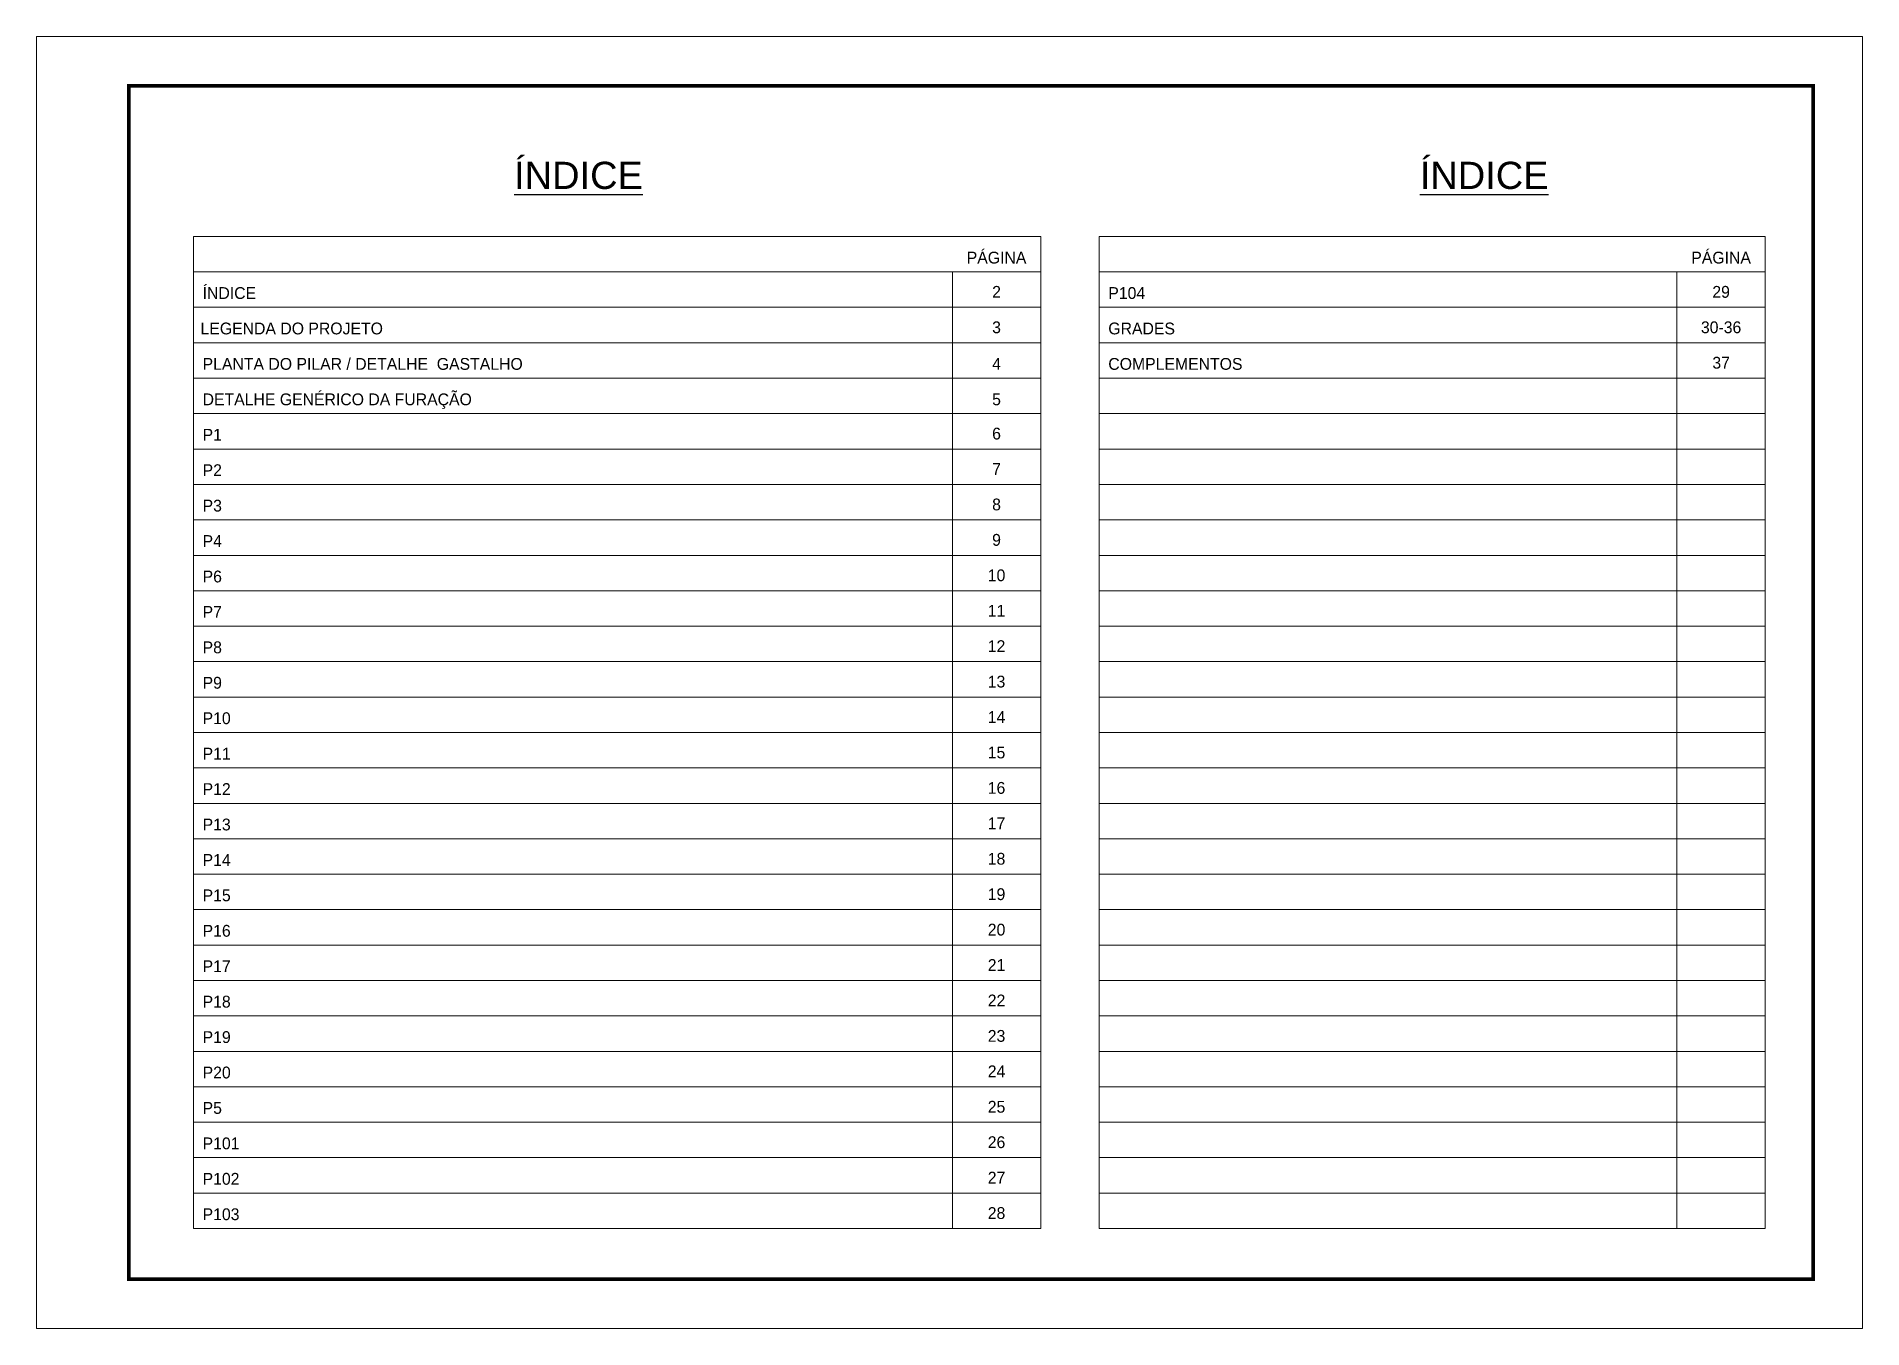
# Model space of a CAD drawing. Header units: millimetres. Extents: x 169816 to 178745, y 96537 to 113647.
# Drawn here: x 171415 to 172900, y 111469 to 112519 of the extents above; entities that cross this region are included whole.
import ezdxf
from ezdxf.enums import TextEntityAlignment as Align

# ---------------------------------------------------------------- set-up
doc = ezdxf.new("R2010")
doc.units = ezdxf.units.MM
doc.layers.add('CARIMBO', color=255, linetype='Continuous', lineweight=9)
doc.layers.add('Folhas', color=255, linetype='Continuous', lineweight=9)
doc.styles.add('ARIAL', font='arial.ttf')
doc.styles.add('Tecnologia', font='')
doc.styles.get('Tecnologia').set_extended_font_data('Forgotten Futurist')

msp = doc.modelspace()

# ---------------------------------------------------------------- texts
at = {"color": 0, "linetype": 'Continuous', "ltscale": 5, "style": 'ARIAL'}
for p in [(171855.29, 112394.65), (172591.85, 112394.65)]:
    msp.add_text('%%UÍNDICE', height=22.118, dxfattribs=at).set_placement(p, align=Align.CENTER)
at = {"layer": 'CARIMBO', "style": 'Tecnologia'}
for s, height, p in [('PÁGINA', 9.599, (172195.28, 112334.05)), ('PÁGINA', 9.599, (172784.55, 112334.05)), ('2', 9.6, (172195.28, 112306.22)), ('29', 9.599, (172784.55, 112306.22)), ('3', 9.6, (172195.28, 112277.42)), ('30-36', 9.599, (172784.55, 112277.42)), ('4', 9.6, (172195.28, 112247.66)), ('37', 9.599, (172784.55, 112248.63)), ('5', 9.6, (172195.28, 112218.86)), ('6', 9.6, (172195.28, 112191.03)), ('7', 9.6, (172195.28, 112162.24)), ('8', 9.6, (172195.28, 112133.44)), ('9', 9.6, (172195.28, 112104.65)), ('10', 9.599, (172195.28, 112075.85)), ('11', 9.599, (172195.28, 112047.05)), ('12', 9.599, (172195.28, 112018.26)), ('13', 9.599, (172195.28, 111989.46)), ('14', 9.599, (172195.28, 111960.66)), ('15', 9.599, (172195.28, 111931.87)), ('16', 9.599, (172195.28, 111903.07)), ('17', 9.599, (172195.28, 111874.28)), ('18', 9.599, (172195.28, 111845.48)), ('19', 9.599, (172195.28, 111816.68)), ('20', 9.599, (172195.28, 111787.89)), ('21', 9.599, (172195.28, 111759.09)), ('22', 9.599, (172195.28, 111730.29)), ('23', 9.599, (172195.28, 111701.5)), ('24', 9.599, (172195.28, 111672.7)), ('25', 9.599, (172195.28, 111643.91)), ('26', 9.599, (172195.28, 111615.11)), ('27', 9.599, (172195.28, 111586.31)), ('28', 9.599, (172195.28, 111557.52))]:
    msp.add_text(s, height=height, dxfattribs=at).set_placement(p, align=Align.CENTER)
for s, height, p in [('ÍNDICE', 9.599, (171549.6, 112305.25)), ('P104', 9.599, (172286.17, 112305.25)), ('LEGENDA DO PROJETO', 9.5987, (171547.9, 112276.46)), ('GRADES', 9.599, (172286.17, 112276.46)), ('PLANTA DO PILAR / DETALHE  GASTALHO ', 9.5987, (171549.6, 112247.66)), ('COMPLEMENTOS', 9.5987, (172286.17, 112247.66)), ('DETALHE GENÉRICO DA FURAÇÃO', 9.5987, (171549.6, 112218.86)), ('P1', 9.599, (171549.6, 112190.07)), ('P2', 9.599, (171549.6, 112161.27)), ('P3', 9.599, (171549.6, 112132.48)), ('P4', 9.599, (171549.6, 112103.68)), ('P6', 9.599, (171549.6, 112074.88)), ('P7', 9.599, (171549.6, 112046.09)), ('P8', 9.599, (171549.6, 112017.29)), ('P9', 9.599, (171549.6, 111988.49)), ('P10', 9.599, (171549.6, 111959.7)), ('P11', 9.599, (171549.6, 111930.9)), ('P12', 9.599, (171549.6, 111902.11)), ('P13', 9.599, (171549.6, 111873.31)), ('P14', 9.599, (171549.6, 111844.51)), ('P15', 9.599, (171549.6, 111815.72)), ('P16', 9.599, (171549.6, 111786.92)), ('P17', 9.599, (171549.6, 111758.12)), ('P18', 9.599, (171549.6, 111729.33)), ('P19', 9.599, (171549.6, 111700.53)), ('P20', 9.599, (171549.6, 111671.74)), ('P5', 9.599, (171549.6, 111642.94)), ('P101', 9.599, (171549.6, 111614.14)), ('P102', 9.599, (171549.6, 111585.35)), ('P103', 9.599, (171549.6, 111556.55))]:
    msp.add_text(s, height=height, dxfattribs=at).set_placement(p)

# ---------------------------------------------------------------- linework, layer by layer
at = {"layer": 'CARIMBO'}
for p, q in [((171542.11, 112356.04), (172231.19, 112356.04)), ((171542.11, 112356.04), (171542.11, 111549.74)), ((172231.19, 112356.04), (172231.19, 111549.74)), ((172278.67, 112356.04), (172820.46, 112356.04)), ((172278.67, 112356.04), (172278.67, 111549.74)), ((172820.46, 112356.04), (172820.46, 111549.74)), ((171542.11, 112327.24), (172231.19, 112327.24)), ((172159.37, 112327.24), (172159.37, 111549.74)), ((172278.67, 112327.24), (172820.46, 112327.24)), ((172748.64, 112327.24), (172748.64, 111549.74)), ((171542.11, 112298.45), (172231.19, 112298.45)), ((172278.67, 112298.45), (172820.46, 112298.45)), ((171542.11, 112269.65), (172231.19, 112269.65)), ((172278.67, 112269.65), (172820.46, 112269.65)), ((171542.11, 112240.85), (172231.19, 112240.85)), ((172278.67, 112240.85), (172820.46, 112240.85)), ((171542.11, 112212.06), (172231.19, 112212.06)), ((172278.67, 112212.06), (172820.46, 112212.06)), ((171542.11, 112183.26), (172231.19, 112183.26)), ((172278.67, 112183.26), (172820.46, 112183.26)), ((171542.11, 112154.46), (172231.19, 112154.46)), ((172278.67, 112154.46), (172820.46, 112154.46)), ((171542.11, 112125.67), (172231.19, 112125.67)), ((172278.67, 112125.67), (172820.46, 112125.67)), ((171542.11, 112096.87), (172231.19, 112096.87)), ((172278.67, 112096.87), (172820.46, 112096.87)), ((171542.11, 112068.08), (172231.19, 112068.08)), ((172278.67, 112068.08), (172820.46, 112068.08)), ((171542.11, 112039.28), (172231.19, 112039.28)), ((172278.67, 112039.28), (172820.46, 112039.28)), ((171542.11, 112010.48), (172231.19, 112010.48)), ((172278.67, 112010.48), (172820.46, 112010.48)), ((171542.11, 111981.69), (172231.19, 111981.69)), ((172278.67, 111981.69), (172820.46, 111981.69)), ((171542.11, 111952.89), (172231.19, 111952.89)), ((172278.67, 111952.89), (172820.46, 111952.89)), ((171542.11, 111924.1), (172231.19, 111924.1)), ((172278.67, 111924.1), (172820.46, 111924.1)), ((171542.11, 111895.3), (172231.19, 111895.3)), ((172278.67, 111895.3), (172820.46, 111895.3)), ((171542.11, 111866.5), (172231.19, 111866.5)), ((172278.67, 111866.5), (172820.46, 111866.5)), ((171542.11, 111837.71), (172231.19, 111837.71)), ((172278.67, 111837.71), (172820.46, 111837.71)), ((171542.11, 111808.91), (172231.19, 111808.91)), ((172278.67, 111808.91), (172820.46, 111808.91)), ((171542.11, 111780.11), (172231.19, 111780.11)), ((172278.67, 111780.11), (172820.46, 111780.11)), ((171542.11, 111751.32), (172231.19, 111751.32)), ((172278.67, 111751.32), (172820.46, 111751.32)), ((171542.11, 111722.52), (172231.19, 111722.52)), ((172278.67, 111722.52), (172820.46, 111722.52)), ((171542.11, 111693.73), (172231.19, 111693.73)), ((172278.67, 111693.73), (172820.46, 111693.73)), ((171542.11, 111664.93), (172231.19, 111664.93)), ((172278.67, 111664.93), (172820.46, 111664.93)), ((171542.11, 111636.13), (172231.19, 111636.13)), ((172278.67, 111636.13), (172820.46, 111636.13)), ((171542.11, 111607.34), (172231.19, 111607.34)), ((172278.67, 111607.34), (172820.46, 111607.34)), ((171542.11, 111578.54), (172231.19, 111578.54)), ((172278.67, 111578.54), (172820.46, 111578.54)), ((171542.11, 111549.74), (172231.19, 111549.74)), ((172278.67, 111549.74), (172820.46, 111549.74))]:
    msp.add_line(p, q, dxfattribs=at)
at = {"layer": 'Folhas'}
msp.add_lwpolyline([(171414.52, 111468.53), (172899.52, 111468.53), (172899.52, 112518.53), (171414.52, 112518.53)], close=True, dxfattribs=at)
at = {"layer": 'Folhas', "color": 30, "const_width": 3}
msp.add_lwpolyline([(171489.52, 111508.53), (172859.52, 111508.53), (172859.52, 112478.53), (171489.52, 112478.53)], close=True, dxfattribs=at)

msp.set_redraw_order([(e.dxf.handle, doc.entitydb.next_handle()) for e in msp.query("TEXT MTEXT ATTDEF DIMENSION ARC_DIMENSION")])  # texts and dimensions are drawn at this point

doc.saveas('drawing.dxf')
